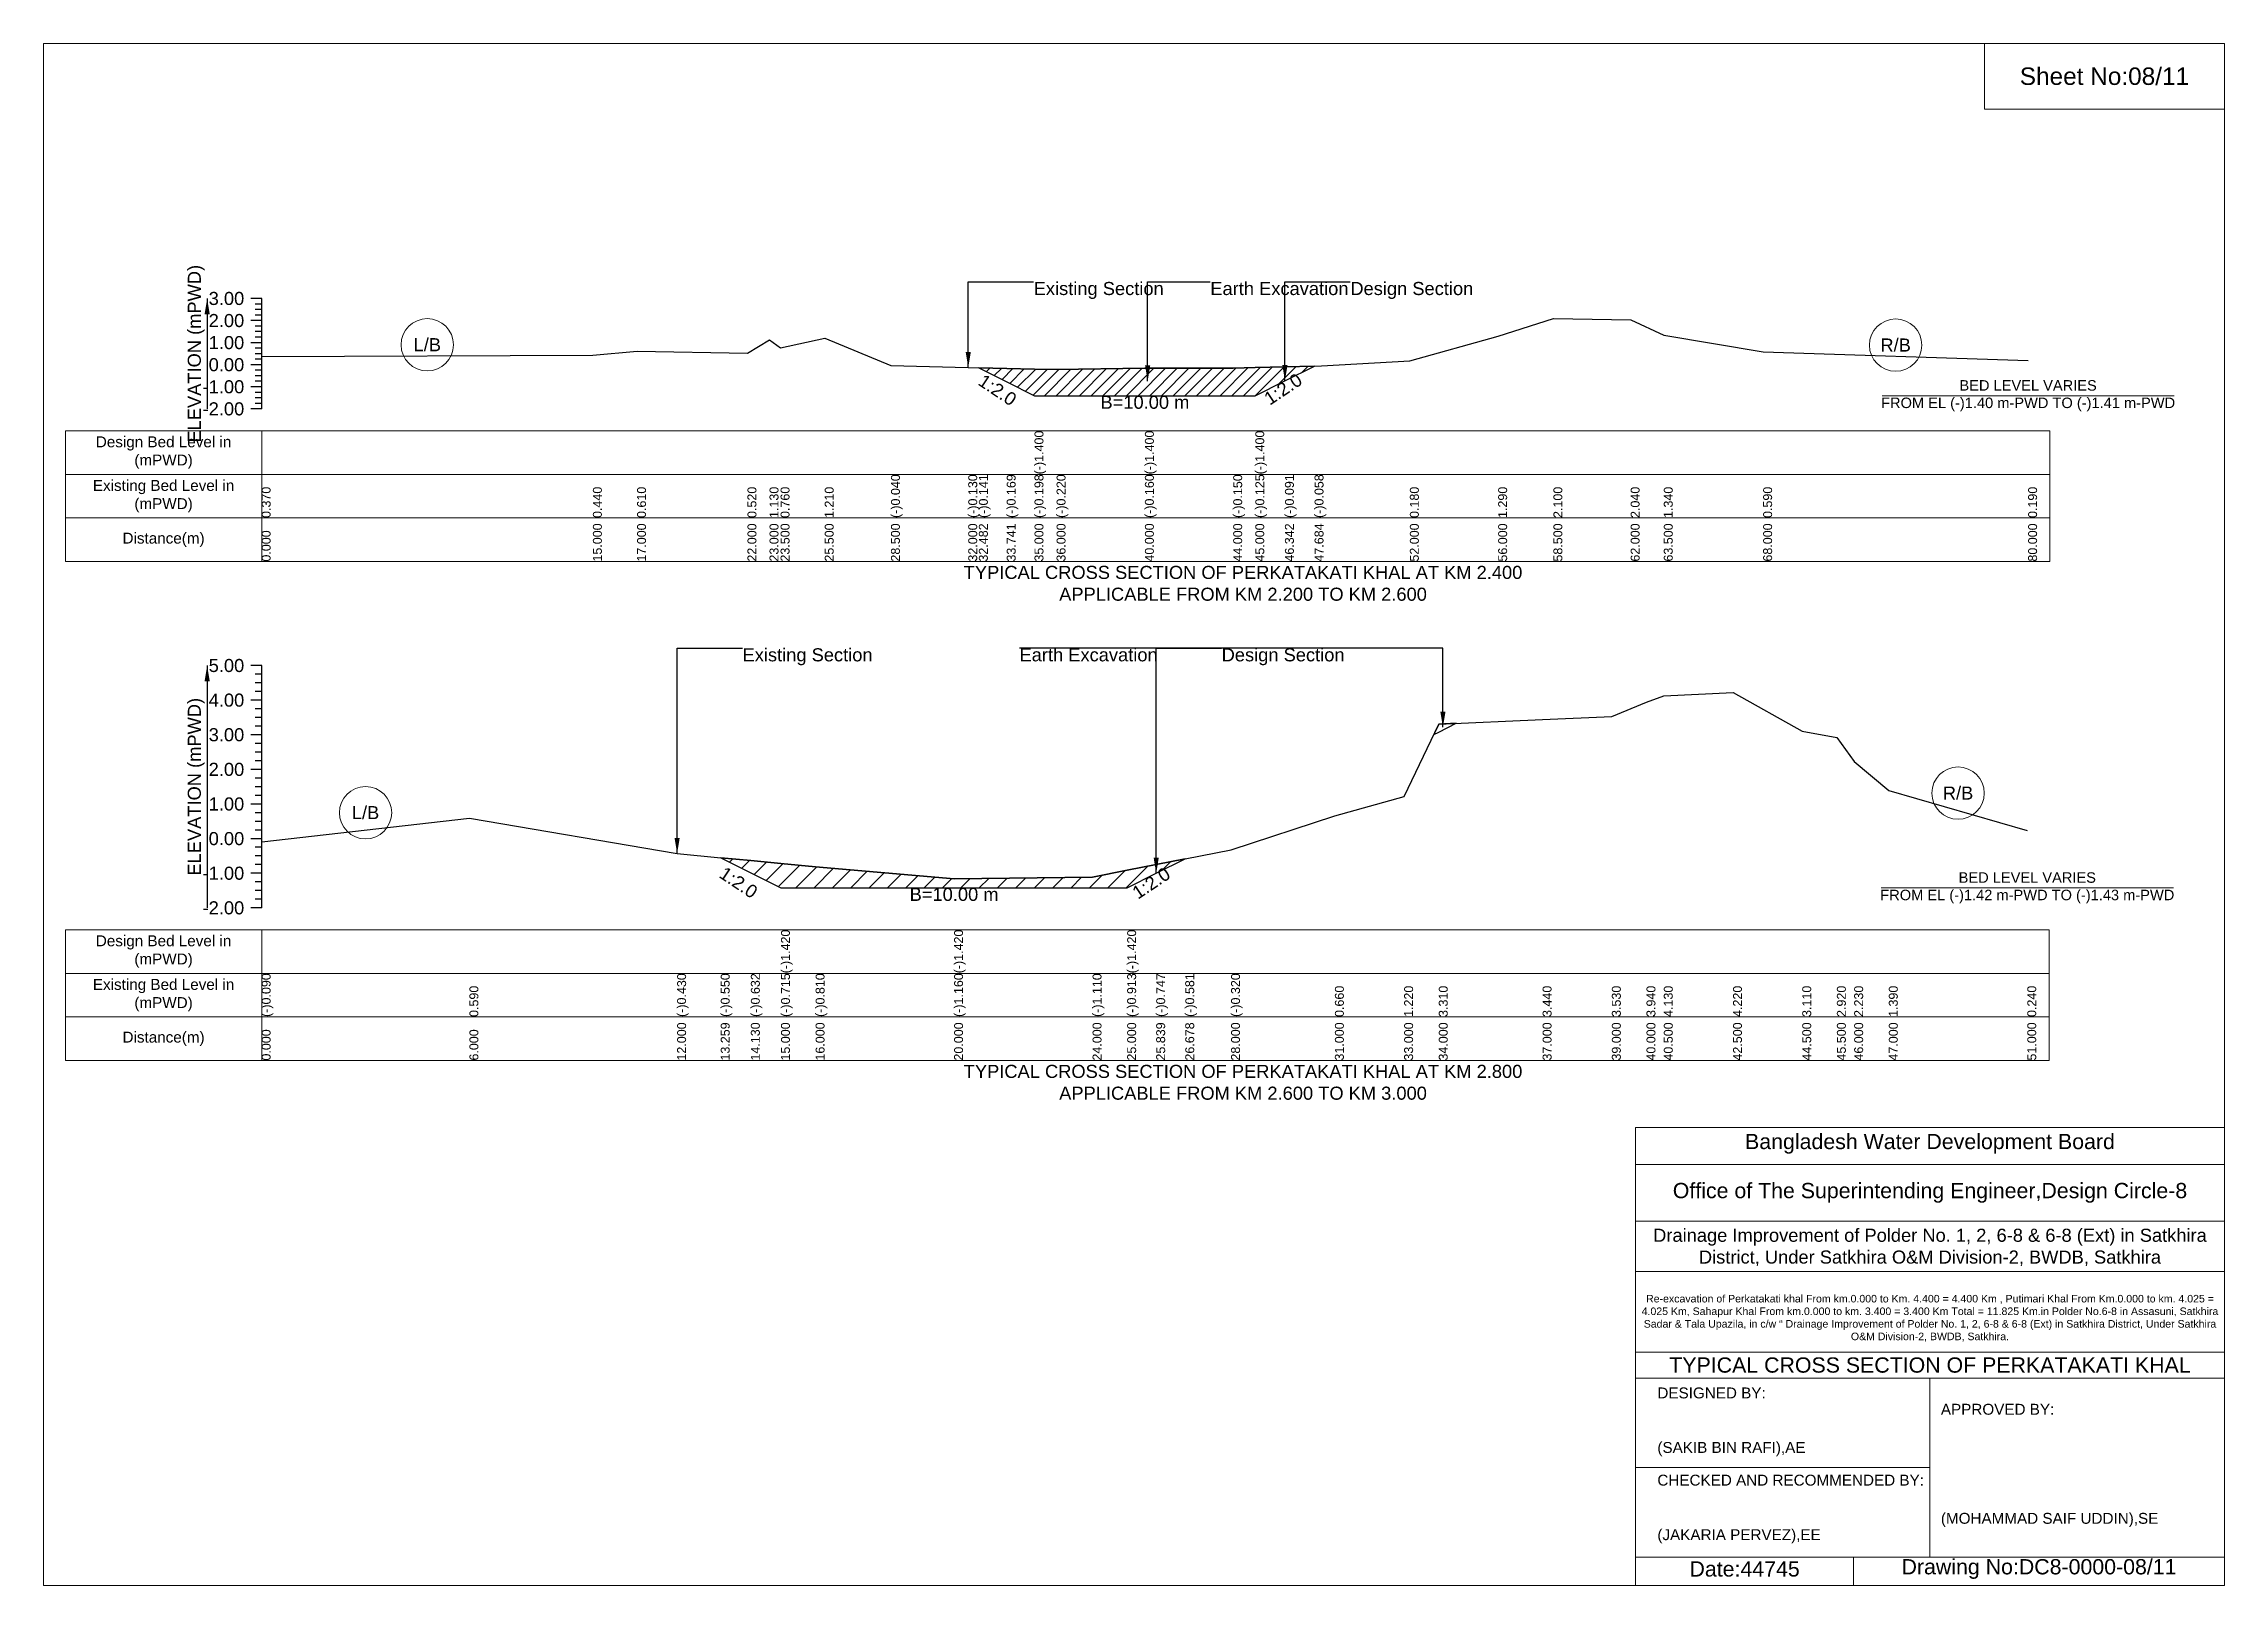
# Model space of a CAD drawing. Header units: inches. Extents: x 91000 to 208000, y -5656 to 20000.
# Drawn here: x 170000 to 178000, y -5656 to 0 of the extents above; entities that cross this region are included whole.
import ezdxf

# ---------------------------------------------------------------- set-up
doc = ezdxf.new("R2010")
doc.units = ezdxf.units.IN
doc.header["$LTSCALE"] = 7
doc.header["$MEASUREMENT"] = 0
for name, color, linetype, lineweight in [('Cross section Data Border', 7, 'Continuous', 9), ('Cross Section Labels', 7, 'Continuous', 9), ('Existing_Bed_Level for Xsection', 7, 'Continuous', 25)]:
    doc.layers.add(name, color=color, linetype=linetype, lineweight=lineweight)
doc.styles.get("Standard").update_dxf_attribs({"font": 'arial.ttf'})
doc.dimstyles.get("Standard").update_dxf_attribs({"dimtxt": 0.18, "dimasz": 0.18, "dimexe": 0.18, "dimexo": 0.0625, "dimgap": 0.09, "dimtad": 0, "dimtih": 1, "dimtoh": 1, "dimdec": 4, "dimzin": 0, "dimdsep": 46, "dimtxsty": 'Standard', "dimcen": 0.09, "dimadec": 0, "dimazin": 0, "dimtfac": 1, "dimtdec": 4, "dimtofl": 0, "dimtmove": 0, "dimatfit": 3, "dimfxl": 1, "dimtolj": 1, "dimtzin": 0, "dimarcsym": 0})

msp = doc.modelspace()

# ---------------------------------------------------------------- texts
at = {"layer": 'Cross section Data Border', "char_height": 40, "width": 640, "attachment_point": 5}
for s, insert in [('Design Bed Level in (mPWD)', (170440, -1500.2)), ('Existing Bed Level in (mPWD)', (170440, -1660.2)), ('Distance(m)', (170440, -1820.2)), ('Design Bed Level in (mPWD)', (170440, -3330.7)), ('Existing Bed Level in (mPWD)', (170440, -3490.7)), ('Distance(m)', (170440, -3650.7))]:
    msp.add_mtext(s, dxfattribs=dict(at, insert=insert))
at = {"layer": 'Cross Section Labels'}
for s, insert, char_height, attachment_point in [('Sheet No:08/11', (177560, -120), 64, 5), ('Existing Section', (173632, -874.4), 48, 1), ('Earth Excavation', (174280, -874.4), 48, 1), ('Design Section', (174793.7, -874.4), 48, 1), ('L/B', (171407.5, -1104.9), 48, 5), ('R/B', (176794, -1106.1), 48, 5), ('BED LEVEL VARIES ^JFROM EL (-)1.40 m-PWD TO (-)1.41 m-PWD', (177280, -1291.6), 38.4, 5), ('B=10.00 m', (174040, -1291.6), 48, 2), ('TYPICAL CROSS SECTION OF PERKATAKATI KHAL AT KM 2.400^JAPPLICABLE FROM KM 2.200 TO KM 2.600', (174400, -1980.2), 48, 5), ('Existing Section', (172564, -2218.2), 48, 1), ('Earth Excavation', (173580, -2218.2), 48, 1), ('Design Section', (174321.5, -2218.2), 48, 1), ('L/B', (171181, -2821.4), 48, 5), ('R/B', (177023, -2749.7), 48, 5), ('BED LEVEL VARIES ^JFROM EL (-)1.42 m-PWD TO (-)1.43 m-PWD', (177277, -3097), 38.4, 5), ('B=10.00 m', (173340, -3097), 48, 2), ('TYPICAL CROSS SECTION OF PERKATAKATI KHAL AT KM 2.800^JAPPLICABLE FROM KM 2.600 TO KM 3.000', (174400, -3810.7), 48, 5), ('Bangladesh Water Development Board', (176920, -4036), 56, 5), ('Office of The Superintending Engineer,Design Circle-8', (176920, -4216), 56, 5)]:
    msp.add_mtext(s, dxfattribs=dict(at, insert=insert, char_height=char_height, attachment_point=attachment_point))
at = {"layer": 'Cross Section Labels', "char_height": 48, "attachment_point": 2}
for insert, rotation in [((173512.8, -1250.7), 326.30993), ((174533.5, -1247.3), 33.69007), ((172562.7, -3057.6), 326.30993), ((174049.8, -3059.6), 33.69007)]:
    msp.add_mtext('1:2.0', dxfattribs=dict(at, insert=insert, rotation=rotation))
at = {"layer": 'Cross Section Labels'}
for s, insert, char_height, width, attachment_point in [('Drainage Improvement of Polder No. 1, 2, 6-8 & 6-8 (Ext) in Satkhira District, Under Satkhira O&M Division-2, BWDB, Satkhira', (176920, -4416), 48, 2240, 5), ('Re-excavation of Perkatakati khal From km.0.000 to Km. 4.400 = 4.400 Km , Putimari Khal From Km.0.000 to km. 4.025 = 4.025 Km, Sahapur Khal From km.0.000 to km. 3.400 = 3.400 Km Total = 11.825 Km.in Polder No.6-8 in Assasuni, Satkhira Sadar & Tala Upazila, in c/w “ Drainage Improvement of Polder No. 1, 2, 6-8 & 6-8 (Ext) in Satkhira District, Under Satkhira O&M Division-2, BWDB, Satkhira.', (176920, -4676), 27.6889, 2160, 5), ('TYPICAL CROSS SECTION OF PERKATAKATI KHAL', (176920, -4848), 56, 2240, 5), ('DESIGNED BY:^J^J^J(SAKIB BIN RAFI),AE', (175920, -5056), 40, 1120, 4), ('APPROVED BY:^J^J^J^J^J^J(MOHAMMAD SAIF UDDIN),SE', (176960, -5216), 40, 1120, 4), ('CHECKED AND RECOMMENDED BY:^J^J^J(JAKARIA PERVEZ),EE', (175920, -5376), 40, 1120, 4), ('Date:44745', (176240, -5596), 56, 1120, 5), ('Drawing No:DC8-0000-08/11', (177320, -5596), 56, 1760, 5)]:
    msp.add_mtext(s, dxfattribs=dict(at, insert=insert, char_height=char_height, width=width, attachment_point=attachment_point))
at = {"layer": 'Existing_Bed_Level for Xsection', "rotation": 90}
for s, insert, char_height, attachment_point in [('ELEVATION (mPWD)', (170560, -1137.7), 48, 5), ('(-)1.400', (173635, -1580.2), 32.8, 1), ('(-)1.400', (174040, -1580.2), 32.8, 1), ('(-)1.400', (174445, -1580.2), 32.8, 1), ('(-)0.040', (173108.5, -1740.2), 32.8, 1), ('(-)0.130', (173392, -1740.2), 32.8, 1), ('(-)0.141', (173431, -1740.2), 32.8, 1), ('(-)0.169', (173533, -1740.2), 32.8, 1), ('(-)0.198', (173635, -1740.2), 32.8, 1), ('(-)0.220', (173716, -1740.2), 32.8, 1), ('(-)0.160', (174040, -1740.2), 32.8, 1), ('(-)0.150', (174364, -1740.2), 32.8, 1), ('(-)0.125', (174445, -1740.2), 32.8, 1), ('(-)0.091', (174553.7, -1740.2), 32.8, 1), ('(-)0.058', (174662.4, -1740.2), 32.8, 1), ('0.370', (170800, -1740.2), 32.8, 1), ('0.440', (172015, -1740.2), 32.8, 1), ('0.610', (172177, -1740.2), 32.8, 1), ('0.520', (172582, -1740.2), 32.8, 1), ('1.130', (172663, -1740.2), 32.8, 1), ('0.760', (172703.5, -1740.2), 32.8, 1), ('1.210', (172865.5, -1740.2), 32.8, 1), ('0.180', (175012, -1740.2), 32.8, 1), ('1.290', (175336, -1740.2), 32.8, 1), ('2.100', (175538.5, -1740.2), 32.8, 1), ('2.040', (175822, -1740.2), 32.8, 1), ('1.340', (175943.5, -1740.2), 32.8, 1), ('0.590', (176308, -1740.2), 32.8, 1), ('0.190', (177280, -1740.2), 32.8, 1), ('0.000', (170800, -1900.2), 32.8, 1), ('15.000', (172015, -1900.2), 32.8, 1), ('17.000', (172177, -1900.2), 32.8, 1), ('22.000', (172582, -1900.2), 32.8, 1), ('23.000', (172663, -1900.2), 32.8, 1), ('23.500', (172703.5, -1900.2), 32.8, 1), ('25.500', (172865.5, -1900.2), 32.8, 1), ('28.500', (173108.5, -1900.2), 32.8, 1), ('32.000', (173392, -1900.2), 32.8, 1), ('32.482', (173431, -1900.2), 32.8, 1), ('33.741', (173533, -1900.2), 32.8, 1), ('35.000', (173635, -1900.2), 32.8, 1), ('36.000', (173716, -1900.2), 32.8, 1), ('40.000', (174040, -1900.2), 32.8, 1), ('44.000', (174364, -1900.2), 32.8, 1), ('45.000', (174445, -1900.2), 32.8, 1), ('46.342', (174553.7, -1900.2), 32.8, 1), ('47.684', (174662.4, -1900.2), 32.8, 1), ('52.000', (175012, -1900.2), 32.8, 1), ('56.000', (175336, -1900.2), 32.8, 1), ('58.500', (175538.5, -1900.2), 32.8, 1), ('62.000', (175822, -1900.2), 32.8, 1), ('63.500', (175943.5, -1900.2), 32.8, 1), ('68.000', (176308, -1900.2), 32.8, 1), ('80.000', (177280, -1900.2), 32.8, 1), ('ELEVATION (mPWD)', (170560, -2726.2), 48, 5), ('(-)1.420', (172705, -3410.7), 32.8, 1), ('(-)1.420', (173340, -3410.7), 32.8, 1), ('(-)1.420', (173975, -3410.7), 32.8, 1), ('(-)0.090', (170800, -3570.7), 32.8, 1), ('(-)0.430', (172324, -3570.7), 32.8, 1), ('(-)0.550', (172483.9, -3570.7), 32.8, 1), ('(-)0.632', (172594.5, -3570.7), 32.8, 1), ('(-)0.715', (172705, -3570.7), 32.8, 1), ('(-)0.810', (172832, -3570.7), 32.8, 1), ('(-)1.160', (173340, -3570.7), 32.8, 1), ('(-)1.110', (173848, -3570.7), 32.8, 1), ('(-)0.913', (173975, -3570.7), 32.8, 1), ('(-)0.747', (174081.5, -3570.7), 32.8, 1), ('(-)0.581', (174188.1, -3570.7), 32.8, 1), ('(-)0.320', (174356, -3570.7), 32.8, 1), ('0.590', (171562, -3570.7), 32.8, 1), ('0.660', (174737, -3570.7), 32.8, 1), ('1.220', (174991, -3570.7), 32.8, 1), ('3.310', (175118, -3570.7), 32.8, 1), ('3.440', (175499, -3570.7), 32.8, 1), ('3.530', (175753, -3570.7), 32.8, 1), ('3.940', (175880, -3570.7), 32.8, 1), ('4.130', (175943.5, -3570.7), 32.8, 1), ('4.220', (176197.5, -3570.7), 32.8, 1), ('3.110', (176451.5, -3570.7), 32.8, 1), ('2.920', (176578.5, -3570.7), 32.8, 1), ('2.230', (176642, -3570.7), 32.8, 1), ('1.390', (176769, -3570.7), 32.8, 1), ('0.240', (177277, -3570.7), 32.8, 1), ('12.000', (172324, -3730.7), 32.8, 1), ('13.259', (172483.9, -3730.7), 32.8, 1), ('14.130', (172594.5, -3730.7), 32.8, 1), ('15.000', (172705, -3730.7), 32.8, 1), ('16.000', (172832, -3730.7), 32.8, 1), ('20.000', (173340, -3730.7), 32.8, 1), ('24.000', (173848, -3730.7), 32.8, 1), ('25.000', (173975, -3730.7), 32.8, 1), ('25.839', (174081.5, -3730.7), 32.8, 1), ('26.678', (174188.1, -3730.7), 32.8, 1), ('28.000', (174356, -3730.7), 32.8, 1), ('31.000', (174737, -3730.7), 32.8, 1), ('33.000', (174991, -3730.7), 32.8, 1), ('34.000', (175118, -3730.7), 32.8, 1), ('37.000', (175499, -3730.7), 32.8, 1), ('39.000', (175753, -3730.7), 32.8, 1), ('40.000', (175880, -3730.7), 32.8, 1), ('40.500', (175943.5, -3730.7), 32.8, 1), ('42.500', (176197.5, -3730.7), 32.8, 1), ('44.500', (176451.5, -3730.7), 32.8, 1), ('45.500', (176578.5, -3730.7), 32.8, 1), ('46.000', (176642, -3730.7), 32.8, 1), ('47.000', (176769, -3730.7), 32.8, 1), ('51.000', (177277, -3730.7), 32.8, 1), ('0.000', (170800, -3730.7), 32.8, 1), ('6.000', (171562, -3730.7), 32.8, 1)]:
    msp.add_mtext(s, dxfattribs=dict(at, insert=insert, char_height=char_height, attachment_point=attachment_point))
at = {"layer": 'Existing_Bed_Level for Xsection', "char_height": 48, "attachment_point": 6}
for s, insert in [('3.00', (170736, -935.2)), ('2.00', (170736, -1016.2)), ('1.00', (170736, -1097.2)), ('0.00', (170736, -1178.2)), ('-1.00', (170736, -1259.2)), ('-2.00', (170736, -1340.2)), ('5.00', (170736, -2281.7)), ('4.00', (170736, -2408.7)), ('3.00', (170736, -2535.7)), ('2.00', (170736, -2662.7)), ('1.00', (170736, -2789.7)), ('0.00', (170736, -2916.7)), ('-1.00', (170736, -3043.7)), ('-2.00', (170736, -3170.7))]:
    msp.add_mtext(s, dxfattribs=dict(at, insert=insert))

# ---------------------------------------------------------------- hatches: boundary and pattern name
at = {"layer": 'Existing_Bed_Level for Xsection'}
h = msp.add_hatch(dxfattribs=at)
h.set_pattern_fill('ANSI31', color=256, scale=243, style=0)
h.paths.add_polyline_path([(173431, -1189.6), (173533, -1240.6), (173635, -1291.6), (173716, -1291.6), (174040, -1291.6), (174364, -1291.6), (174445, -1291.6), (174553.7, -1237.2), (174662.4, -1182.9), (174553.7, -1185.6), (174445, -1188.3), (174364, -1190.3), (174040, -1191.1), (173716, -1196), (173635, -1194.2), (173533, -1191.9)])
h = msp.add_hatch(dxfattribs=at)
h.set_pattern_fill('ANSI31', color=256, scale=381, style=0)
h.paths.add_polyline_path([(175099.6, -2534.7), (175118, -2525.5), (175182, -2493.5), (175118, -2496.3)])
h = msp.add_hatch(dxfattribs=at)
h.set_pattern_fill('ANSI31', color=256, scale=381, style=0)
h.paths.add_polyline_path([(172483.9, -2986.5), (172594.5, -3041.8), (172705, -3097), (172832, -3097), (173340, -3097), (173848, -3097), (173975, -3097), (174081.5, -3043.8), (174188.1, -2990.5), (174081.5, -3011.5), (173975, -3032.6), (173848, -3057.7), (173340, -3064), (172832, -3019.6), (172705, -3007.5), (172594.5, -2997)])

# ---------------------------------------------------------------- linework, layer by layer
at = {"layer": 'Cross section Data Border'}
for points in [[(170080, -1420.2), (177360, -1420.2), (177360, -1900.2), (170080, -1900.2)], [(170080, -3250.7), (177357, -3250.7), (177357, -3730.7), (170080, -3730.7)]]:
    msp.add_lwpolyline(points, close=True, dxfattribs=at)
for points in [[(170800, -1420.2), (170800, -1900.2)], [(170080, -1580.2), (177360, -1580.2)], [(170080, -1740.2), (177360, -1740.2)], [(170800, -3250.7), (170800, -3730.7)], [(170080, -3410.7), (177357, -3410.7)], [(170080, -3570.7), (177357, -3570.7)]]:
    msp.add_lwpolyline(points, dxfattribs=at)
at = {"layer": 'Cross Section Labels'}
for points in [[(170000, 0), (178000, 0), (178000, -5656), (170000, -5656)], [(177120, 0), (178000, 0), (178000, -240), (177120, -240)]]:
    msp.add_lwpolyline(points, close=True, dxfattribs=at)
for points in [[(176744.2, -1291.6), (177815.8, -1291.6)], [(176741.2, -3097), (177812.8, -3097)], [(175840, -5656), (175840, -3976), (178000, -3976)], [(175840, -4112), (178000, -4112)], [(175840, -4320), (178000, -4320)], [(175840, -4504), (178000, -4504)], [(175840, -4800), (178000, -4800)], [(175840, -4896), (178000, -4896)], [(176920, -4896), (176920, -5552)], [(175840, -5224), (176920, -5224)], [(175840, -5552), (178000, -5552)], [(176640, -5552), (176640, -5656)]]:
    msp.add_lwpolyline(points, dxfattribs=at)
for centre in [(171407.5, -1104.9), (176794, -1106.1), (177023, -2749.7), (171181, -2821.4)]:
    msp.add_circle(centre, 96, dxfattribs=at)
at = {"layer": 'Existing_Bed_Level for Xsection'}
for points in [[(170800, -935.2), (170760, -935.2)], [(170800, -955.4), (170776, -955.4)], [(170800, -1340.2), (170800, -1259.2), (170800, -1178.2), (170800, -1097.2), (170800, -1016.2), (170800, -935.2)], [(170800, -1016.2), (170760, -1016.2)], [(170800, -975.7), (170776, -975.7)], [(170800, -995.9), (170776, -995.9)], [(170800, -1036.4), (170776, -1036.4)], [(170800, -1148.2), (172015, -1142.5), (172177, -1128.8), (172582, -1136.1), (172663, -1086.7), (172703.5, -1116.6), (172865.5, -1080.2), (173108.5, -1181.4), (173392, -1188.7), (173431, -1189.6), (173533, -1191.9), (173635, -1194.2), (173635, -1194.2), (173716, -1196), (174040, -1191.1), (174040, -1191.1), (174364, -1190.3), (174445, -1188.3), (174445, -1188.3), (174553.7, -1185.6), (174662.4, -1182.9), (174688, -1182.2), (175012, -1163.6), (175336, -1073.7), (175538.5, -1008.1), (175822, -1012.9), (175943.5, -1069.6), (176308, -1130.4), (177280, -1162.8)], [(170800, -1097.2), (170760, -1097.2)], [(170800, -1056.7), (170776, -1056.7)], [(170800, -1076.9), (170776, -1076.9)], [(170800, -1117.4), (170776, -1117.4)], [(170800, -1178.2), (170760, -1178.2)], [(170800, -1137.7), (170776, -1137.7)], [(170800, -1157.9), (170776, -1157.9)], [(170800, -1198.4), (170776, -1198.4)], [(170800, -1259.2), (170760, -1259.2)], [(170800, -1218.7), (170776, -1218.7)], [(170800, -1238.9), (170776, -1238.9)], [(170800, -1279.4), (170776, -1279.4)], [(170800, -1340.2), (170760, -1340.2)], [(170800, -1299.7), (170776, -1299.7)], [(170800, -1319.9), (170776, -1319.9)], [(170800, -2281.7), (170760, -2281.7)], [(170800, -2313.4), (170776, -2313.4)], [(170800, -3170.7), (170800, -3043.7), (170800, -2916.7), (170800, -2789.7), (170800, -2662.7), (170800, -2535.7), (170800, -2408.7), (170800, -2281.7)], [(170800, -2345.2), (170776, -2345.2)], [(170800, -2376.9), (170776, -2376.9)], [(170800, -2928.1), (171562, -2841.8), (172324, -2971.3), (172483.9, -2986.5), (172594.5, -2997), (172705, -3007.5), (172705, -3007.5), (172832, -3019.6), (173340, -3064), (173340, -3064), (173848, -3057.7), (173975, -3032.6), (173975, -3032.6), (174081.5, -3011.5), (174188.1, -2990.5), (174356, -2957.3), (174737, -2832.9), (174991, -2761.7), (175118, -2496.3), (175499, -2479.8), (175753, -2468.4), (175880, -2416.3), (175943.5, -2392.2), (176197.5, -2380.7), (176451.5, -2521.7), (176578.5, -2545.8), (176642, -2633.5), (176769, -2740.2), (177277, -2886.2)], [(170800, -2408.7), (170760, -2408.7)], [(170800, -2440.4), (170776, -2440.4)], [(170800, -2472.2), (170776, -2472.2)], [(170800, -2535.7), (170760, -2535.7)], [(170800, -2503.9), (170776, -2503.9)], [(170800, -2567.4), (170776, -2567.4)], [(170800, -2599.2), (170776, -2599.2)], [(170800, -2630.9), (170776, -2630.9)], [(170800, -2662.7), (170760, -2662.7)], [(170800, -2694.4), (170776, -2694.4)], [(170800, -2789.7), (170760, -2789.7)], [(170800, -2726.2), (170776, -2726.2)], [(170800, -2757.9), (170776, -2757.9)], [(170800, -2821.4), (170776, -2821.4)], [(170800, -2853.2), (170776, -2853.2)], [(170800, -2916.7), (170760, -2916.7)], [(170800, -2884.9), (170776, -2884.9)], [(170800, -2948.4), (170776, -2948.4)], [(170800, -2980.2), (170776, -2980.2)], [(170800, -3011.9), (170776, -3011.9)], [(170800, -3043.7), (170760, -3043.7)], [(170800, -3075.4), (170776, -3075.4)], [(170800, -3107.2), (170776, -3107.2)], [(170800, -3170.7), (170760, -3170.7)], [(170800, -3138.9), (170776, -3138.9)]]:
    msp.add_lwpolyline(points, dxfattribs=at)
for points in [[(173431, -1189.6), (173533, -1240.6), (173635, -1291.6), (173635, -1291.6), (173716, -1291.6), (174040, -1291.6), (174040, -1291.6), (174364, -1291.6), (174445, -1291.6), (174445, -1291.6), (174553.7, -1237.2), (174662.4, -1182.9), (174662.4, -1182.9), (174662.4, -1182.9), (174553.7, -1185.6), (174445, -1188.3), (174445, -1188.3), (174364, -1190.3), (174040, -1191.1), (174040, -1191.1), (173716, -1196), (173635, -1194.2), (173635, -1194.2), (173533, -1191.9)], [(175099.6, -2534.7), (175118, -2525.5), (175182, -2493.5), (175118, -2496.3)], [(172483.9, -2986.5), (172483.9, -2986.5), (172594.5, -3041.8), (172705, -3097), (172705, -3097), (172832, -3097), (173340, -3097), (173340, -3097), (173848, -3097), (173975, -3097), (173975, -3097), (174081.5, -3043.8), (174188.1, -2990.5), (174188.1, -2990.5), (174188.1, -2990.5), (174081.5, -3011.5), (173975, -3032.6), (173975, -3032.6), (173848, -3057.7), (173340, -3064), (173340, -3064), (172832, -3019.6), (172705, -3007.5), (172705, -3007.5), (172594.5, -2997), (172483.9, -2986.5)]]:
    msp.add_lwpolyline(points, close=True, dxfattribs=at)

msp.set_redraw_order([(e.dxf.handle, doc.entitydb.next_handle()) for e in msp.query("TEXT MTEXT ATTDEF DIMENSION ARC_DIMENSION")])  # texts and dimensions are drawn at this point

# ---------------------------------------------------------------- leaders
at = {"layer": 'Cross Section Labels', "annotation_type": 0, "has_hookline": 1}
for points, hookline_direction, text_width in [([(173392, -1188.7), (173392, -874.4), (173631.9, -874.4)], 0, 467.2), ([(174050.1, -1237.9), (174050.1, -874.4), (174279.9, -874.4)], 0, 497), ([(174553.7, -1237.2), (174553.7, -874.4), (174793.6, -874.4)], 0, 441.2), ([(172324, -2971.3), (172324, -2218.2), (172563.9, -2218.2)], 0, 467.2), ([(175133.2, -2508.2), (175133.2, -2218.2), (173580.1, -2218.2)], 1, 497), ([(174081.5, -3043.8), (174081.5, -2218.2), (174321.4, -2218.2)], 0, 441.2)]:
    msp.add_leader(points, dimstyle='Standard', override={"dimasz": 57.6}, dxfattribs=dict(at, hookline_direction=hookline_direction, text_width=text_width))
at = {"layer": 'Existing_Bed_Level for Xsection'}
for points in [[(170600, -935.2), (170600, -1340.2)], [(170600, -2281.7), (170600, -3170.7)]]:
    msp.add_leader(points, dimstyle='Standard', override={"dimasz": 57.6}, dxfattribs=at)

doc.saveas('drawing.dxf')
